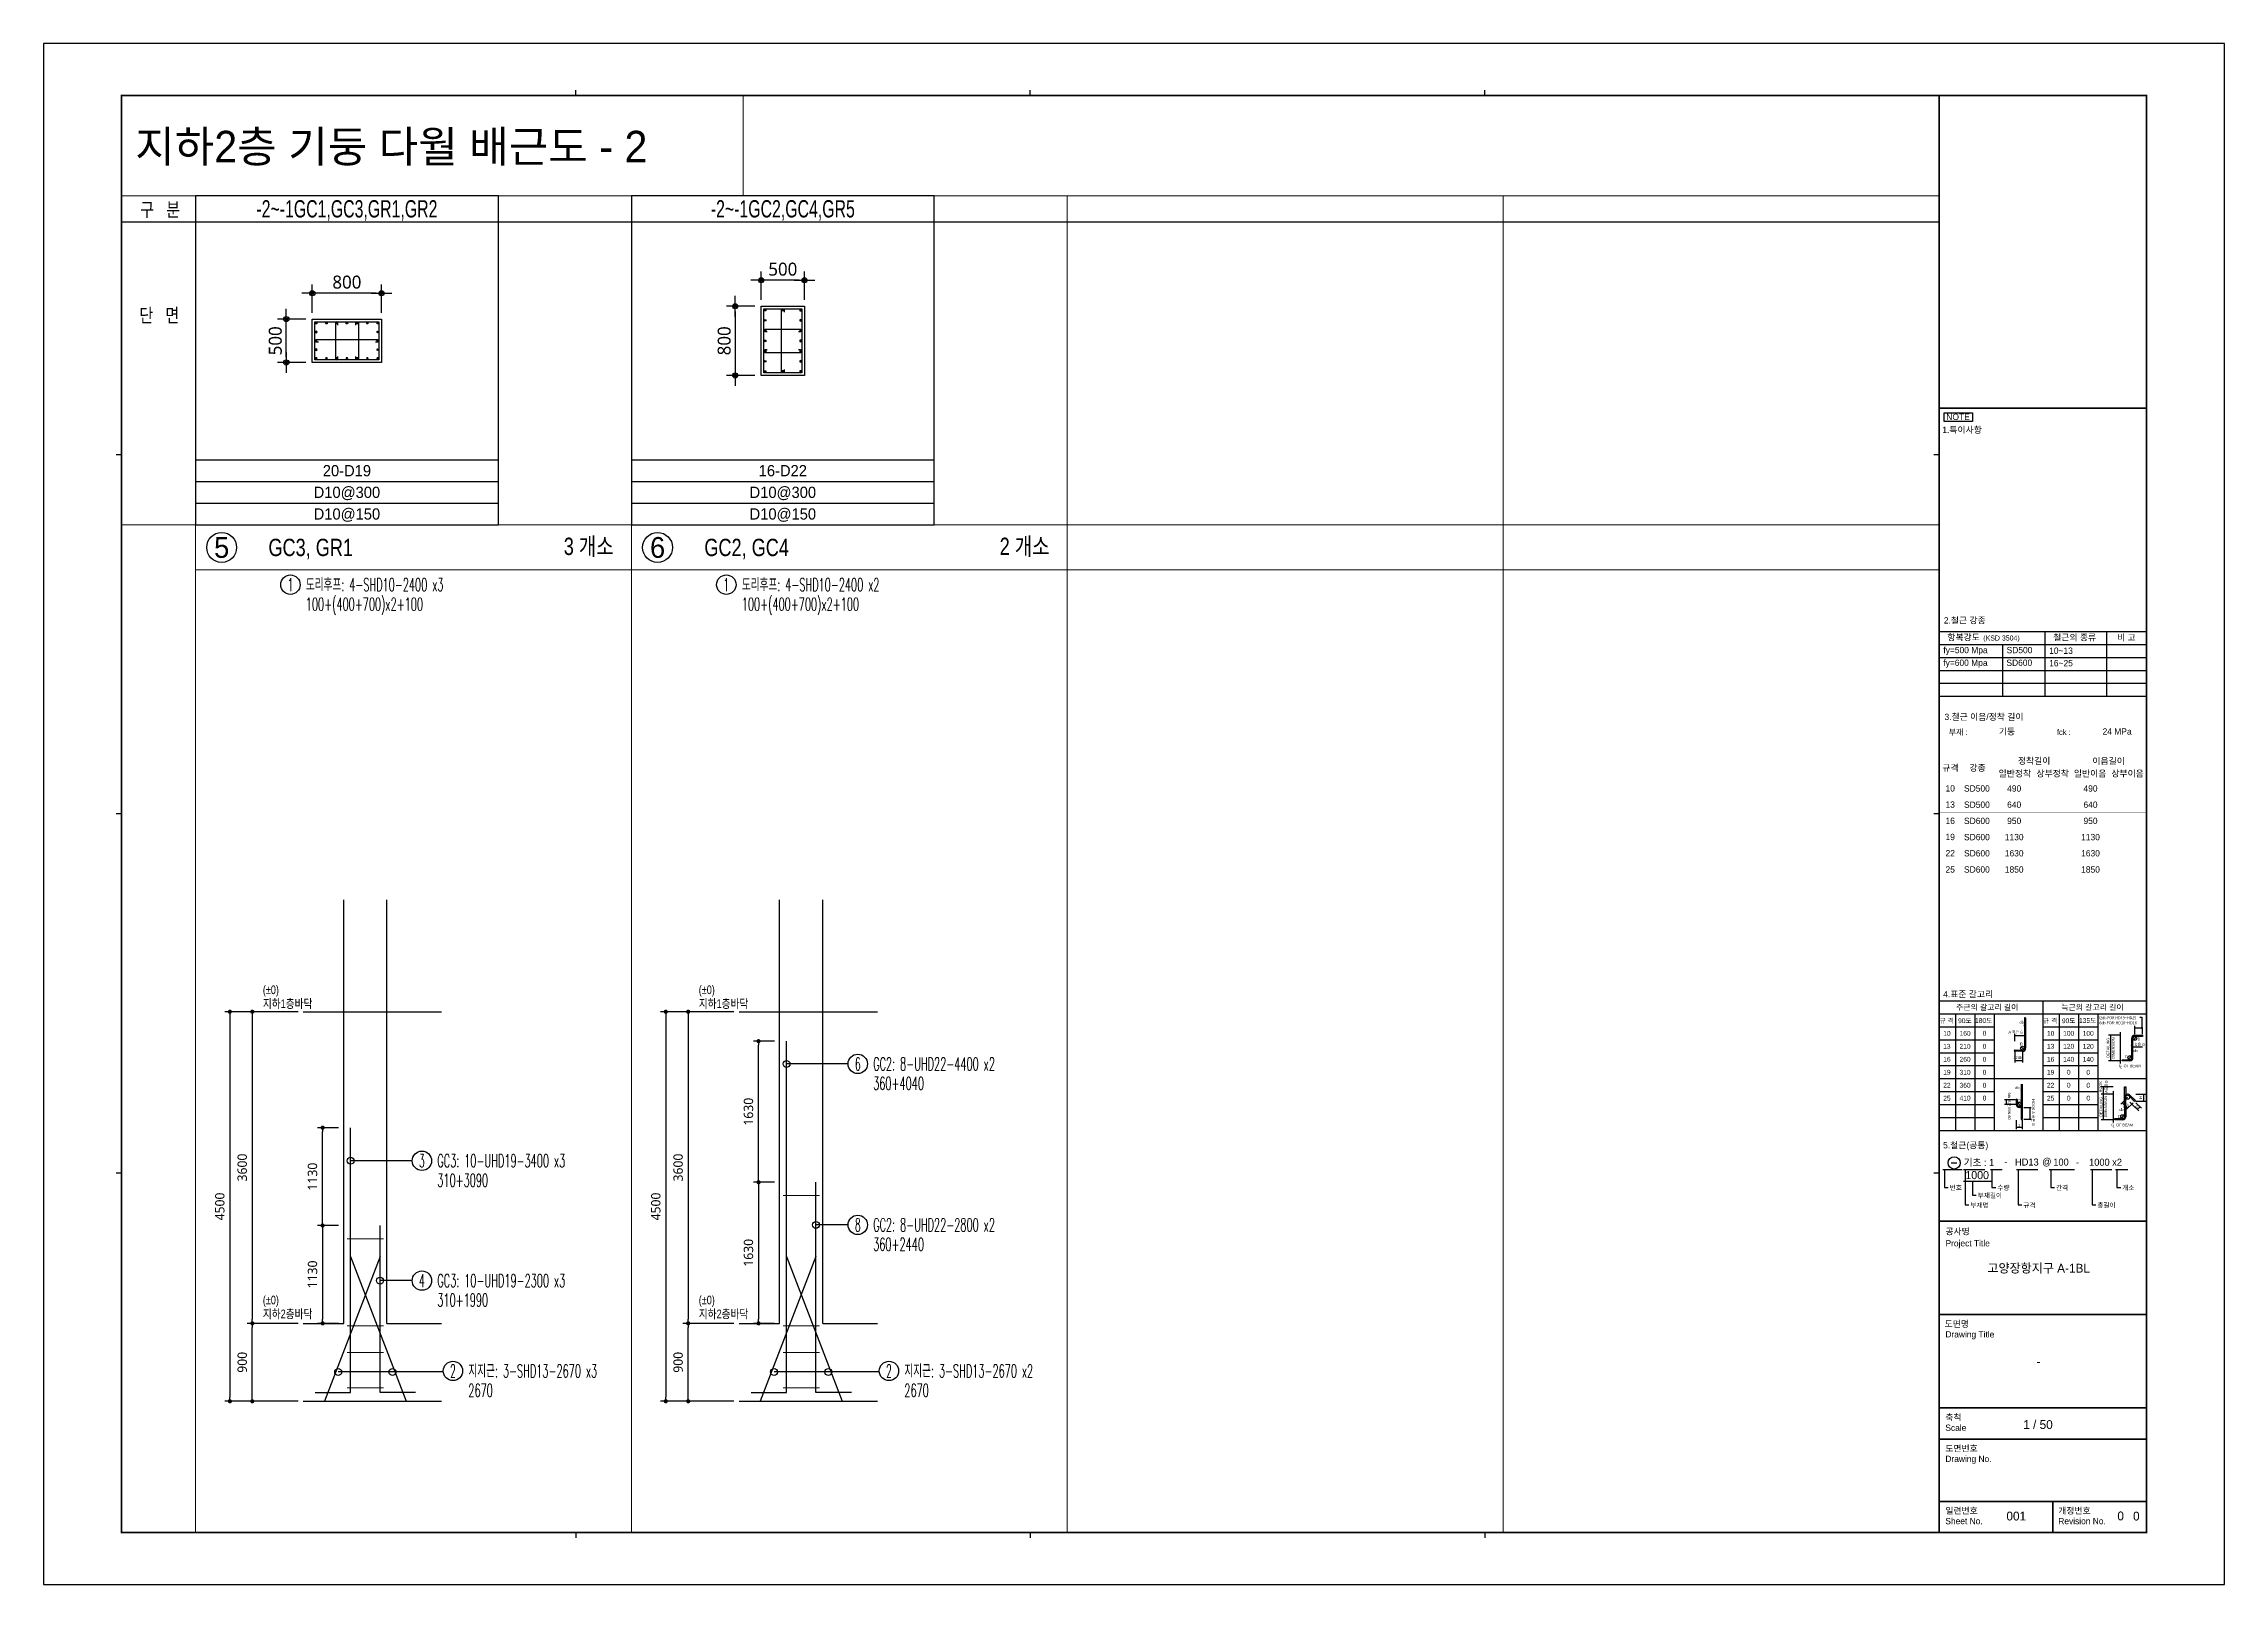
# Model space of a CAD drawing. Header units: millimetres. Extents: x 321717 to 696608, y -514806 to -16026.
# Drawn here: x 496664 to 521864, y -427003 to -409205 of the extents above; entities that cross this region are included whole.
import ezdxf
from ezdxf.enums import TextEntityAlignment as Align

# ---------------------------------------------------------------- set-up
doc = ezdxf.new("R2010")
doc.units = ezdxf.units.MM
doc.header["$LTSCALE"] = 65
doc.layers.get('Defpoints').update_dxf_attribs({"color": 145})
for name, color, linetype in [('254', 254, 'Continuous'), ('AMAC-NO', 5, 'Continuous'), ('BAR', 2, 'Continuous'), ('DIM', 7, 'Continuous'), ('EL4', 4, 'Continuous'), ('EL7', 7, 'Continuous'), ('EL8', 8, 'Continuous'), ('HOOP', 2, 'Continuous'), ('LEAD7', 7, 'Continuous'), ('XDIM', 7, 'Continuous'), ('XSTRUCT', 2, 'Continuous'), ('XTAG', 7, 'Continuous')]:
    doc.layers.add(name, color=color, linetype=linetype)
for name, color, linetype, lineweight in [('Main Bar', 7, 'Continuous', 0), ('TEXT', 3, 'Continuous', 9), ('XTITLE', 22, 'Continuous', 0)]:
    doc.layers.add(name, color=color, linetype=linetype, lineweight=lineweight)
doc.styles.add('ARIAL', font='malgun_0.ttf')
doc.styles.add('HYULL', font='Dotum.ttf')
doc.styles.add('ROMANS', font='malgun_0.ttf')
doc.styles.add('XRebar', font='Romans.shx', dxfattribs={"bigfont": 'whgtxt.shx'})
doc.styles.add('XRebarSheet', font='HMKMRHD.TTF')
doc.styles.add('돋음', font='Dotum.ttf')
doc.styles.add('맑은고딕', font='malgun_0.ttf')
doc.dimstyles.new('60(SUB-1.8)', dxfattribs={"dimscale": 60, "dimtxt": 1.8, "dimasz": 0.8, "dimexe": 1, "dimexo": 1, "dimgap": 1, "dimtad": 1, "dimdec": 0, "dimzin": 0, "dimdsep": 46, "dimtxsty": 'ROMANS', "dimblk": 'DOT', "dimcen": 1, "dimdle": 2, "dimclrd": 6, "dimclre": 6, "dimclrt": 7, "dimazin": 0, "dimtfac": 1, "dimtdec": 0, "dimtix": 1, "dimtmove": 2, "dimatfit": 3, "dimldrblk": 'DIMDOT', "dimfxl": 1, "dimtolj": 1, "dimtzin": 0, "dimarcsym": 0})
doc.dimstyles.new('DIM_30', dxfattribs={"dimscale": 30, "dimtxt": 3, "dimasz": 1.2, "dimexe": 2, "dimexo": 1.5, "dimgap": 1, "dimtad": 1, "dimdec": 0, "dimdsep": 46, "dimtxsty": '맑은고딕', "dimblk1": 'DIMDOT', "dimblk2": 'DIMDOT', "dimsah": 1, "dimcen": 1, "dimdle": 2, "dimclrd": 7, "dimclre": 7, "dimclrt": 3, "dimadec": 0, "dimazin": 0, "dimtfac": 1, "dimtdec": 0, "dimtix": 1, "dimtmove": 2, "dimatfit": 3, "dimldrblk": 'DIMDOT', "dimfxl": 1, "dimtolj": 1, "dimarcsym": 0})
doc.dimstyles.new('NDIM', dxfattribs={"dimtxt": 3, "dimasz": 1.5, "dimexe": 2, "dimexo": 2, "dimgap": 1, "dimtad": 1, "dimdec": 0, "dimdsep": 46, "dimlunit": 6, "dimtxsty": 'ARIAL', "dimblk": 'DOT', "dimcen": 1, "dimclrd": 256, "dimclre": 7, "dimclrt": 3, "dimadec": 0, "dimazin": 0, "dimtfac": 1, "dimtdec": 0, "dimtix": 1, "dimtmove": 2, "dimatfit": 3, "dimldrblk": 'DOT', "dimfxl": 8, "dimtvp": 1, "dimtolj": 1, "dimlwd": -1, "dimlwe": -1, "dimarcsym": 0})

msp = doc.modelspace()

# ---------------------------------------------------------------- texts
at = {"layer": 'AMAC-NO', "color": 2, "style": '돋음'}
for s, p in [('5', (498721.2, -415024.6)), ('6', (503758.5, -415024.6))]:
    msp.add_text(s, height=240, dxfattribs=at).set_placement(p, align=Align.MIDDLE_CENTER)
at = {"layer": 'AMAC-NO', "color": 2, "style": '돋음', "width": 0.8}
for s, p in [('GC3, GR1', (499750.2, -415024.6)), ('3 개소', (502962.2, -415011.9)), ('GC2, GC4', (504787.5, -415024.6)), ('2 개소', (507999.5, -415011.9))]:
    msp.add_text(s, height=200, dxfattribs=at).set_placement(p, align=Align.MIDDLE_CENTER)
for s, p in [('(%%P0)', (499197, -420184.5)), ('(%%P0)', (504234.3, -420184.5)), ('지하1층바닥', (499197, -420345.1)), ('지하1층바닥', (504234.3, -420345.1)), ('지하2층바닥', (499197, -423928.9)), ('(%%P0)', (499197, -423768.3)), ('지하2층바닥', (504234.3, -423928.9)), ('(%%P0)', (504234.3, -423768.3))]:
    msp.add_text(s, height=100, dxfattribs=at).set_placement(p)
at = {"layer": 'TEXT', "color": 1, "linetype": 'Continuous', "style": '돋음', "width": 0.8}
for s, p in [('구   분', (498009.7, -411121.7)), ('단   면', (498000.9, -412342.9))]:
    msp.add_text(s, height=160, dxfattribs=at).set_placement(p, align=Align.MIDDLE_CENTER)
at = {"layer": 'XTITLE', "color": 2, "style": '돋음'}
msp.add_text('지하2층 기둥 다월 배근도 - 2', height=364.067, dxfattribs=at).set_placement((497721.9, -410394), align=Align.MIDDLE_LEFT)

# ---------------------------------------------------------------- blocks, each defined once
blk = doc.blocks.new('_Dot')
at = {"color": 0, "linetype": 'ByBlock', "lineweight": -2}
blk.add_line((-0.5, 0), (-1, 0), dxfattribs=at)
at = {"color": 0, "linetype": 'ByBlock', "const_width": 0.5}
blk.add_lwpolyline([(-0.25, 0, 1), (0.25, 0, 1)], format="xyb", close=True, dxfattribs=at)
blk = doc.blocks.new('*D118')
at = {"color": 7, "transparency": 16777216}
for p, q in [((80432, 20451), (80432, 20463)), ((80477, 20451), (80477, 20463))]:
    blk.add_line(p, q, dxfattribs=at)
at = {"transparency": 16777216}
blk.add_line((80433, 20461), (80475, 20461), dxfattribs=at)
at = {"layer": 'Defpoints', "color": 0, "transparency": 16777216}
for p in [(80432, 20449), (80477, 20461), (80477, 20449)]:
    blk.add_point(p, dxfattribs=at)
at = {"transparency": 16777216, "xscale": 1.5, "yscale": 1.5, "zscale": 1.5, "rotation": 180}
blk.add_blockref('_Dot', (80432, 20461), dxfattribs=at)
at = {"transparency": 16777216, "xscale": 1.5, "yscale": 1.5, "zscale": 1.5}
blk.add_blockref('_Dot', (80477, 20461), dxfattribs=at)
blk = doc.blocks.new('*D119')
at = {"color": 7, "transparency": 16777216}
for p, q in [((76172, 19024), (76172, 19045)), ((76217, 19024), (76217, 19045))]:
    blk.add_line(p, q, dxfattribs=at)
at = {"transparency": 16777216}
blk.add_line((76215, 19043), (76174, 19043), dxfattribs=at)
at = {"layer": 'Defpoints', "color": 0, "transparency": 16777216}
for p in [(76172, 19043), (76172, 19022), (76217, 19022)]:
    blk.add_point(p, dxfattribs=at)
at = {"transparency": 16777216, "xscale": 1.5, "yscale": 1.5, "zscale": 1.5, "rotation": 180}
blk.add_blockref('_Dot', (76172, 19043), dxfattribs=at)
at = {"transparency": 16777216, "xscale": 1.5, "yscale": 1.5, "zscale": 1.5}
blk.add_blockref('_Dot', (76217, 19043), dxfattribs=at)
blk = doc.blocks.new('*D120')
at = {"transparency": 16777216}
blk.add_line((80158, 18181), (80199, 18181), dxfattribs=at)
at = {"layer": 'Defpoints', "color": 0, "transparency": 16777216}
for p in [(80156, 18181), (80201, 18181), (80201, 18181)]:
    blk.add_point(p, dxfattribs=at)
at = {"transparency": 16777216, "xscale": 1.5, "yscale": 1.5, "zscale": 1.5, "rotation": 180}
blk.add_blockref('_Dot', (80156, 18181), dxfattribs=at)
at = {"transparency": 16777216, "xscale": 1.5, "yscale": 1.5, "zscale": 1.5}
blk.add_blockref('_Dot', (80201, 18181), dxfattribs=at)
blk = doc.blocks.new('DIMDOT')
at = {"layer": 'DIM', "linetype": 'Continuous'}
blk.add_line((-2, 0), (2, 0), dxfattribs=at)
for radius in [0.5, 0.25]:
    blk.add_circle((0, 0), radius, dxfattribs=at)
blk = doc.blocks.new('*D150')
at = {"layer": 'Defpoints', "color": 0, "transparency": 16777216}
for p in [(507300, -134614), (507600, -134614), (507600, -135114)]:
    blk.add_point(p, dxfattribs=at)
at = {"layer": 'DIM', "color": 7, "lineweight": -2, "transparency": 16777216}
for p, q in [((507525, -134614), (507200, -134614)), ((507300, -135054), (507300, -134674)), ((507525, -135114), (507200, -135114))]:
    blk.add_line(p, q, dxfattribs=at)
at = {"layer": 'DIM', "color": 7, "lineweight": -2, "transparency": 16777216, "xscale": 60, "yscale": 60, "zscale": 60}
for p, rotation in [((507300, -134614), 90), ((507300, -135114), 270)]:
    blk.add_blockref('DIMDOT', p, dxfattribs=dict(at, rotation=rotation))
at = {"layer": 'DIM', "color": 3, "transparency": 16777216, "insert": (507173, -134864), "char_height": 150, "attachment_point": 5, "rotation": 90, "style": '맑은고딕'}
blk.add_mtext('\\A1;500', dxfattribs=at)
blk = doc.blocks.new('*D151')
at = {"layer": 'Defpoints', "color": 0, "transparency": 16777216}
for p in [(507600, -134314), (507600, -134614), (508400, -134614)]:
    blk.add_point(p, dxfattribs=at)
at = {"layer": 'DIM', "color": 7, "lineweight": -2, "transparency": 16777216}
for p, q in [((507600, -134539), (507600, -134214)), ((508340, -134314), (507660, -134314)), ((508400, -134539), (508400, -134214))]:
    blk.add_line(p, q, dxfattribs=at)
at = {"layer": 'DIM', "color": 7, "lineweight": -2, "transparency": 16777216, "xscale": 60, "yscale": 60, "zscale": 60, "rotation": 180}
blk.add_blockref('DIMDOT', (507600, -134314), dxfattribs=at)
at = {"layer": 'DIM', "color": 7, "lineweight": -2, "transparency": 16777216, "xscale": 60, "yscale": 60, "zscale": 60}
blk.add_blockref('DIMDOT', (508400, -134314), dxfattribs=at)
at = {"layer": 'DIM', "color": 3, "transparency": 16777216, "insert": (508000, -134187), "char_height": 150, "attachment_point": 5, "style": '맑은고딕'}
blk.add_mtext('\\A1;800', dxfattribs=at)
blk = doc.blocks.new('ST')
at = {"layer": 'BAR'}
blk.add_circle((0, 0), 14.5, dxfattribs=at)
blk = doc.blocks.new('BAR')
at = {"layer": 'BAR'}
blk.add_hatch(color=256, dxfattribs=at).paths.add_polyline_path([(0, -14.5, 1), (0, 14.5, 1)])
at = {"layer": 'BAR', "rotation": 180}
blk.add_blockref('ST', (0, 0), dxfattribs=at)
blk = doc.blocks.new('보')
at = {"layer": 'EL7'}
for p, q in [((0, -300), (3500, -300)), ((0, -3050), (3500, -3050))]:
    blk.add_line(p, q, dxfattribs=at)
blk.add_lwpolyline([(0, 0), (0, -3800), (3500, -3800), (3500, 0)], close=True, dxfattribs=at)
at = {"layer": 'EL8'}
for p, q in [((0, -3300), (3500, -3300)), ((0, -3550), (3500, -3550))]:
    blk.add_line(p, q, dxfattribs=at)
blk = doc.blocks.new('*D264')
at = {"layer": 'Defpoints', "color": 0, "linetype": 'Continuous', "transparency": 16777216}
for p in [(499664, -420388), (498816, -424888), (499664, -424888)]:
    blk.add_point(p, dxfattribs=at).dxf.unprotected_set("ltscale", 0)
at = {"layer": 'XDIM', "color": 6, "linetype": 'Continuous', "lineweight": -2, "transparency": 16777216}
for p, q in [((499604, -420388), (498756, -420388)), ((498816, -420436), (498816, -424840)), ((499604, -424888), (498756, -424888))]:
    blk.add_line(p, q, dxfattribs=at).dxf.unprotected_set("ltscale", 0)
at = {"layer": 'XDIM', "color": 6, "linetype": 'Continuous', "lineweight": -2, "transparency": 16777216, "xscale": 48, "yscale": 48, "zscale": 48}
for p, rotation in [((498816, -420388), 90), ((498816, -424888), 270)]:
    blk.add_blockref('_Dot', p, dxfattribs=dict(at, rotation=rotation)).dxf.unprotected_set("ltscale", 0)
at = {"layer": 'XDIM', "color": 7, "linetype": 'Continuous', "transparency": 16777216, "insert": (498700, -422638), "char_height": 108, "attachment_point": 5, "rotation": 90, "style": 'ROMANS'}
blk.add_mtext('\\A1;4500', dxfattribs=at).dxf.unprotected_set("ltscale", 0)
blk = doc.blocks.new('*D265')
at = {"layer": 'Defpoints', "color": 0, "linetype": 'Continuous', "transparency": 16777216}
for p in [(499664, -420388), (499075, -423988), (499664, -423988)]:
    blk.add_point(p, dxfattribs=at).dxf.unprotected_set("ltscale", 0)
at = {"layer": 'XDIM', "color": 6, "linetype": 'Continuous', "lineweight": -2, "transparency": 16777216}
for p, q in [((499604, -420388), (499015, -420388)), ((499075, -420436), (499075, -423940)), ((499604, -423988), (499015, -423988))]:
    blk.add_line(p, q, dxfattribs=at).dxf.unprotected_set("ltscale", 0)
at = {"layer": 'XDIM', "color": 6, "linetype": 'Continuous', "lineweight": -2, "transparency": 16777216, "xscale": 48, "yscale": 48, "zscale": 48}
for p, rotation in [((499075, -420388), 90), ((499075, -423988), 270)]:
    blk.add_blockref('_Dot', p, dxfattribs=dict(at, rotation=rotation)).dxf.unprotected_set("ltscale", 0)
at = {"layer": 'XDIM', "color": 7, "linetype": 'Continuous', "transparency": 16777216, "insert": (498959, -422188), "char_height": 108, "attachment_point": 5, "rotation": 90, "style": 'ROMANS'}
blk.add_mtext('\\A1;3600', dxfattribs=at).dxf.unprotected_set("ltscale", 0)
blk = doc.blocks.new('*D266')
at = {"layer": 'Defpoints', "color": 0, "linetype": 'Continuous', "transparency": 16777216}
for p in [(499075, -423988), (499664, -423988), (499664, -424888)]:
    blk.add_point(p, dxfattribs=at).dxf.unprotected_set("ltscale", 0)
at = {"layer": 'XDIM', "color": 6, "linetype": 'Continuous', "lineweight": -2, "transparency": 16777216}
for p, q in [((499604, -423988), (499015, -423988)), ((499075, -424840), (499075, -424036)), ((499604, -424888), (499015, -424888))]:
    blk.add_line(p, q, dxfattribs=at).dxf.unprotected_set("ltscale", 0)
at = {"layer": 'XDIM', "color": 6, "linetype": 'Continuous', "lineweight": -2, "transparency": 16777216, "xscale": 48, "yscale": 48, "zscale": 48}
for p, rotation in [((499075, -423988), 90), ((499075, -424888), 270)]:
    blk.add_blockref('_Dot', p, dxfattribs=dict(at, rotation=rotation)).dxf.unprotected_set("ltscale", 0)
at = {"layer": 'XDIM', "color": 7, "linetype": 'Continuous', "transparency": 16777216, "insert": (498959, -424438), "char_height": 108, "attachment_point": 5, "rotation": 90, "style": 'ROMANS'}
blk.add_mtext('\\A1;900', dxfattribs=at).dxf.unprotected_set("ltscale", 0)
blk = doc.blocks.new('*D267')
at = {"layer": 'Defpoints', "color": 0, "linetype": 'Continuous', "transparency": 16777216}
for p in [(500131, -422858), (499888, -423988), (500131, -423988)]:
    blk.add_point(p, dxfattribs=at).dxf.unprotected_set("ltscale", 0)
at = {"layer": 'XDIM', "color": 6, "linetype": 'Continuous', "lineweight": -2, "transparency": 16777216}
for p, q in [((500071, -422858), (499828, -422858)), ((499888, -422906), (499888, -423940)), ((500071, -423988), (499828, -423988))]:
    blk.add_line(p, q, dxfattribs=at).dxf.unprotected_set("ltscale", 0)
at = {"layer": 'XDIM', "color": 6, "linetype": 'Continuous', "lineweight": -2, "transparency": 16777216, "xscale": 48, "yscale": 48, "zscale": 48}
for p, rotation in [((499888, -422858), 90), ((499888, -423988), 270)]:
    blk.add_blockref('_Dot', p, dxfattribs=dict(at, rotation=rotation)).dxf.unprotected_set("ltscale", 0)
at = {"layer": 'XDIM', "color": 7, "linetype": 'Continuous', "transparency": 16777216, "insert": (499771, -423423), "char_height": 108, "attachment_point": 5, "rotation": 90, "style": 'ROMANS'}
blk.add_mtext('\\A1;1130', dxfattribs=at).dxf.unprotected_set("ltscale", 0)
blk = doc.blocks.new('*D268')
at = {"layer": 'Defpoints', "color": 0, "linetype": 'Continuous', "transparency": 16777216}
for p in [(499888, -421728), (500131, -421728), (500131, -422858)]:
    blk.add_point(p, dxfattribs=at).dxf.unprotected_set("ltscale", 0)
at = {"layer": 'XDIM', "color": 6, "linetype": 'Continuous', "lineweight": -2, "transparency": 16777216}
for p, q in [((500071, -421728), (499828, -421728)), ((499888, -422810), (499888, -421776)), ((500071, -422858), (499828, -422858))]:
    blk.add_line(p, q, dxfattribs=at).dxf.unprotected_set("ltscale", 0)
at = {"layer": 'XDIM', "color": 6, "linetype": 'Continuous', "lineweight": -2, "transparency": 16777216, "xscale": 48, "yscale": 48, "zscale": 48}
for p, rotation in [((499888, -421728), 90), ((499888, -422858), 270)]:
    blk.add_blockref('_Dot', p, dxfattribs=dict(at, rotation=rotation)).dxf.unprotected_set("ltscale", 0)
at = {"layer": 'XDIM', "color": 7, "linetype": 'Continuous', "transparency": 16777216, "insert": (499771, -422293), "char_height": 108, "attachment_point": 5, "rotation": 90, "style": 'ROMANS'}
blk.add_mtext('\\A1;1130', dxfattribs=at).dxf.unprotected_set("ltscale", 0)
blk = doc.blocks.new('*D152')
at = {"layer": 'Defpoints', "color": 0, "transparency": 16777216}
for p in [(511250, -140364), (510950, -141164), (511250, -141164)]:
    blk.add_point(p, dxfattribs=at)
at = {"layer": 'DIM', "color": 7, "lineweight": -2, "transparency": 16777216}
for p, q in [((511175, -140364), (510850, -140364)), ((510950, -140424), (510950, -141104)), ((511175, -141164), (510850, -141164))]:
    blk.add_line(p, q, dxfattribs=at)
at = {"layer": 'DIM', "color": 7, "lineweight": -2, "transparency": 16777216, "xscale": 60, "yscale": 60, "zscale": 60}
for p, rotation in [((510950, -140364), 90), ((510950, -141164), 270)]:
    blk.add_blockref('DIMDOT', p, dxfattribs=dict(at, rotation=rotation))
at = {"layer": 'DIM', "color": 3, "transparency": 16777216, "insert": (510823, -140764), "char_height": 150, "attachment_point": 5, "rotation": 90, "style": '맑은고딕'}
blk.add_mtext('\\A1;800', dxfattribs=at)
blk = doc.blocks.new('*D195')
at = {"layer": 'Defpoints', "color": 0, "transparency": 16777216}
for p in [(511250, -140064), (511250, -140364), (511750, -140364)]:
    blk.add_point(p, dxfattribs=at)
at = {"layer": 'DIM', "color": 7, "lineweight": -2, "transparency": 16777216}
for p, q in [((511250, -140289), (511250, -139964)), ((511690, -140064), (511310, -140064)), ((511750, -140289), (511750, -139964))]:
    blk.add_line(p, q, dxfattribs=at)
at = {"layer": 'DIM', "color": 7, "lineweight": -2, "transparency": 16777216, "xscale": 60, "yscale": 60, "zscale": 60, "rotation": 180}
blk.add_blockref('DIMDOT', (511250, -140064), dxfattribs=at)
at = {"layer": 'DIM', "color": 7, "lineweight": -2, "transparency": 16777216, "xscale": 60, "yscale": 60, "zscale": 60}
blk.add_blockref('DIMDOT', (511750, -140064), dxfattribs=at)
at = {"layer": 'DIM', "color": 3, "transparency": 16777216, "insert": (511500, -139937), "char_height": 150, "attachment_point": 5, "style": '맑은고딕'}
blk.add_mtext('\\A1;500', dxfattribs=at)
blk = doc.blocks.new('*D269')
at = {"layer": 'Defpoints', "color": 0, "linetype": 'Continuous', "transparency": 16777216}
for p in [(504701, -420388), (503853, -424888), (504701, -424888)]:
    blk.add_point(p, dxfattribs=at).dxf.unprotected_set("ltscale", 0)
at = {"layer": 'XDIM', "color": 6, "linetype": 'Continuous', "lineweight": -2, "transparency": 16777216}
for p, q in [((504641, -420388), (503793, -420388)), ((503853, -420436), (503853, -424840)), ((504641, -424888), (503793, -424888))]:
    blk.add_line(p, q, dxfattribs=at).dxf.unprotected_set("ltscale", 0)
at = {"layer": 'XDIM', "color": 6, "linetype": 'Continuous', "lineweight": -2, "transparency": 16777216, "xscale": 48, "yscale": 48, "zscale": 48}
for p, rotation in [((503853, -420388), 90), ((503853, -424888), 270)]:
    blk.add_blockref('_Dot', p, dxfattribs=dict(at, rotation=rotation)).dxf.unprotected_set("ltscale", 0)
at = {"layer": 'XDIM', "color": 7, "linetype": 'Continuous', "transparency": 16777216, "insert": (503738, -422638), "char_height": 108, "attachment_point": 5, "rotation": 90, "style": 'ROMANS'}
blk.add_mtext('\\A1;4500', dxfattribs=at).dxf.unprotected_set("ltscale", 0)
blk = doc.blocks.new('*D270')
at = {"layer": 'Defpoints', "color": 0, "linetype": 'Continuous', "transparency": 16777216}
for p in [(504701, -420388), (504112, -423988), (504701, -423988)]:
    blk.add_point(p, dxfattribs=at).dxf.unprotected_set("ltscale", 0)
at = {"layer": 'XDIM', "color": 6, "linetype": 'Continuous', "lineweight": -2, "transparency": 16777216}
for p, q in [((504641, -420388), (504052, -420388)), ((504112, -420436), (504112, -423940)), ((504641, -423988), (504052, -423988))]:
    blk.add_line(p, q, dxfattribs=at).dxf.unprotected_set("ltscale", 0)
at = {"layer": 'XDIM', "color": 6, "linetype": 'Continuous', "lineweight": -2, "transparency": 16777216, "xscale": 48, "yscale": 48, "zscale": 48}
for p, rotation in [((504112, -420388), 90), ((504112, -423988), 270)]:
    blk.add_blockref('_Dot', p, dxfattribs=dict(at, rotation=rotation)).dxf.unprotected_set("ltscale", 0)
at = {"layer": 'XDIM', "color": 7, "linetype": 'Continuous', "transparency": 16777216, "insert": (503996, -422188), "char_height": 108, "attachment_point": 5, "rotation": 90, "style": 'ROMANS'}
blk.add_mtext('\\A1;3600', dxfattribs=at).dxf.unprotected_set("ltscale", 0)
blk = doc.blocks.new('*D271')
at = {"layer": 'Defpoints', "color": 0, "linetype": 'Continuous', "transparency": 16777216}
for p in [(504112, -423988), (504701, -423988), (504701, -424888)]:
    blk.add_point(p, dxfattribs=at).dxf.unprotected_set("ltscale", 0)
at = {"layer": 'XDIM', "color": 6, "linetype": 'Continuous', "lineweight": -2, "transparency": 16777216}
for p, q in [((504641, -423988), (504052, -423988)), ((504112, -424840), (504112, -424036)), ((504641, -424888), (504052, -424888))]:
    blk.add_line(p, q, dxfattribs=at).dxf.unprotected_set("ltscale", 0)
at = {"layer": 'XDIM', "color": 6, "linetype": 'Continuous', "lineweight": -2, "transparency": 16777216, "xscale": 48, "yscale": 48, "zscale": 48}
for p, rotation in [((504112, -423988), 90), ((504112, -424888), 270)]:
    blk.add_blockref('_Dot', p, dxfattribs=dict(at, rotation=rotation)).dxf.unprotected_set("ltscale", 0)
at = {"layer": 'XDIM', "color": 7, "linetype": 'Continuous', "transparency": 16777216, "insert": (503996, -424438), "char_height": 108, "attachment_point": 5, "rotation": 90, "style": 'ROMANS'}
blk.add_mtext('\\A1;900', dxfattribs=at).dxf.unprotected_set("ltscale", 0)
blk = doc.blocks.new('*D272')
at = {"layer": 'Defpoints', "color": 0, "linetype": 'Continuous', "transparency": 16777216}
for p in [(505168, -422358), (504925, -423988), (505168, -423988)]:
    blk.add_point(p, dxfattribs=at).dxf.unprotected_set("ltscale", 0)
at = {"layer": 'XDIM', "color": 6, "linetype": 'Continuous', "lineweight": -2, "transparency": 16777216}
for p, q in [((505108, -422358), (504865, -422358)), ((504925, -422406), (504925, -423940)), ((505108, -423988), (504865, -423988))]:
    blk.add_line(p, q, dxfattribs=at).dxf.unprotected_set("ltscale", 0)
at = {"layer": 'XDIM', "color": 6, "linetype": 'Continuous', "lineweight": -2, "transparency": 16777216, "xscale": 48, "yscale": 48, "zscale": 48}
for p, rotation in [((504925, -422358), 90), ((504925, -423988), 270)]:
    blk.add_blockref('_Dot', p, dxfattribs=dict(at, rotation=rotation)).dxf.unprotected_set("ltscale", 0)
at = {"layer": 'XDIM', "color": 7, "linetype": 'Continuous', "transparency": 16777216, "insert": (504809, -423173), "char_height": 108, "attachment_point": 5, "rotation": 90, "style": 'ROMANS'}
blk.add_mtext('\\A1;1630', dxfattribs=at).dxf.unprotected_set("ltscale", 0)
blk = doc.blocks.new('*D273')
at = {"layer": 'Defpoints', "color": 0, "linetype": 'Continuous', "transparency": 16777216}
for p in [(504925, -420728), (505168, -420728), (505168, -422358)]:
    blk.add_point(p, dxfattribs=at).dxf.unprotected_set("ltscale", 0)
at = {"layer": 'XDIM', "color": 6, "linetype": 'Continuous', "lineweight": -2, "transparency": 16777216}
for p, q in [((505108, -420728), (504865, -420728)), ((504925, -422310), (504925, -420776)), ((505108, -422358), (504865, -422358))]:
    blk.add_line(p, q, dxfattribs=at).dxf.unprotected_set("ltscale", 0)
at = {"layer": 'XDIM', "color": 6, "linetype": 'Continuous', "lineweight": -2, "transparency": 16777216, "xscale": 48, "yscale": 48, "zscale": 48}
for p, rotation in [((504925, -420728), 90), ((504925, -422358), 270)]:
    blk.add_blockref('_Dot', p, dxfattribs=dict(at, rotation=rotation)).dxf.unprotected_set("ltscale", 0)
at = {"layer": 'XDIM', "color": 7, "linetype": 'Continuous', "transparency": 16777216, "insert": (504809, -421543), "char_height": 108, "attachment_point": 5, "rotation": 90, "style": 'ROMANS'}
blk.add_mtext('\\A1;1630', dxfattribs=at).dxf.unprotected_set("ltscale", 0)
blk = doc.blocks.new('*U282', base_point=(499404, -415455))
at = {"layer": 'XTAG', "color": 0, "linetype": 'Continuous', "ltscale": 2.95474e-310}
blk.add_circle((499516, -415455), 112, dxfattribs=at)
at = {"layer": 'XTAG', "color": 0, "linetype": 'Continuous', "ltscale": 2.95474e-310, "style": 'XRebar', "width": 0.5}
blk.add_text('1', height=150, dxfattribs=at).set_placement((499516, -415455), align=Align.MIDDLE_CENTER)
at = {"layer": 'XTAG', "color": 0, "linetype": 'Continuous', "ltscale": 2.95474e-310, "style": 'XRebar', "width": 0.55}
for s, p in [('도리후프: 4-SHD10-2400 x3', (499694, -415455)), ('100+(400+700)x2+100', (499694, -415680))]:
    blk.add_text(s, height=150, dxfattribs=at).set_placement(p, align=Align.MIDDLE_LEFT)
blk = doc.blocks.new('*U283', base_point=(504441, -415455))
at = {"layer": 'XTAG', "color": 0, "linetype": 'Continuous', "ltscale": 2.95474e-310}
blk.add_circle((504553, -415455), 112, dxfattribs=at)
at = {"layer": 'XTAG', "color": 0, "linetype": 'Continuous', "ltscale": 2.95474e-310, "style": 'XRebar', "width": 0.5}
blk.add_text('1', height=150, dxfattribs=at).set_placement((504553, -415455), align=Align.MIDDLE_CENTER)
at = {"layer": 'XTAG', "color": 0, "linetype": 'Continuous', "ltscale": 2.95474e-310, "style": 'XRebar', "width": 0.55}
for s, p in [('도리후프: 4-SHD10-2400 x2', (504732, -415455)), ('100+(400+700)x2+100', (504732, -415680))]:
    blk.add_text(s, height=150, dxfattribs=at).set_placement(p, align=Align.MIDDLE_LEFT)
blk = doc.blocks.new('*U288', base_point=(501282, -424538))
at = {"layer": 'XTAG', "color": 0, "linetype": 'Continuous', "ltscale": 2.95474e-310}
blk.add_circle((501394, -424538), 112, dxfattribs=at)
at = {"layer": 'XTAG', "color": 0, "linetype": 'Continuous', "ltscale": 2.95474e-310, "style": 'XRebar', "width": 0.5}
blk.add_text('2', height=150, dxfattribs=at).set_placement((501394, -424538), align=Align.MIDDLE_CENTER)
at = {"layer": 'XTAG', "color": 0, "linetype": 'Continuous', "ltscale": 2.95474e-310, "style": 'XRebar', "width": 0.55}
for s, p in [('지지근: 3-SHD13-2670 x3', (501572, -424538)), ('2670', (501572, -424763))]:
    blk.add_text(s, height=150, dxfattribs=at).set_placement(p, align=Align.MIDDLE_LEFT)
blk = doc.blocks.new('*U289', base_point=(506319, -424538))
at = {"layer": 'XTAG', "color": 0, "linetype": 'Continuous', "ltscale": 2.95474e-310}
blk.add_circle((506432, -424538), 112, dxfattribs=at)
at = {"layer": 'XTAG', "color": 0, "linetype": 'Continuous', "ltscale": 2.95474e-310, "style": 'XRebar', "width": 0.5}
blk.add_text('2', height=150, dxfattribs=at).set_placement((506432, -424538), align=Align.MIDDLE_CENTER)
at = {"layer": 'XTAG', "color": 0, "linetype": 'Continuous', "ltscale": 2.95474e-310, "style": 'XRebar', "width": 0.55}
for s, p in [('지지근: 3-SHD13-2670 x2', (506610, -424538)), ('2670', (506610, -424763))]:
    blk.add_text(s, height=150, dxfattribs=at).set_placement(p, align=Align.MIDDLE_LEFT)
blk = doc.blocks.new('*U292', base_point=(505960, -420991))
at = {"layer": 'XTAG', "color": 0, "linetype": 'Continuous', "ltscale": 2.95474e-310}
blk.add_circle((506072, -420991), 112, dxfattribs=at)
at = {"layer": 'XTAG', "color": 0, "linetype": 'Continuous', "ltscale": 2.95474e-310, "style": 'XRebar', "width": 0.5}
blk.add_text('6', height=150, dxfattribs=at).set_placement((506072, -420991), align=Align.MIDDLE_CENTER)
at = {"layer": 'XTAG', "color": 0, "linetype": 'Continuous', "ltscale": 2.95474e-310, "style": 'XRebar', "width": 0.55}
for s, p in [('GC2: 8-UHD22-4400 x2', (506250, -420991)), ('360+4040', (506250, -421216))]:
    blk.add_text(s, height=150, dxfattribs=at).set_placement(p, align=Align.MIDDLE_LEFT)
blk = doc.blocks.new('*U295', base_point=(505960, -422850))
at = {"layer": 'XTAG', "color": 0, "linetype": 'Continuous', "ltscale": 2.95474e-310}
blk.add_circle((506072, -422850), 112, dxfattribs=at)
at = {"layer": 'XTAG', "color": 0, "linetype": 'Continuous', "ltscale": 2.95474e-310, "style": 'XRebar', "width": 0.5}
blk.add_text('8', height=150, dxfattribs=at).set_placement((506072, -422850), align=Align.MIDDLE_CENTER)
at = {"layer": 'XTAG', "color": 0, "linetype": 'Continuous', "ltscale": 2.95474e-310, "style": 'XRebar', "width": 0.55}
for s, p in [('GC2: 8-UHD22-2800 x2', (506250, -422850)), ('360+2440', (506250, -423075))]:
    blk.add_text(s, height=150, dxfattribs=at).set_placement(p, align=Align.MIDDLE_LEFT)
blk = doc.blocks.new('*U296', base_point=(500922, -423494))
at = {"layer": 'XTAG', "color": 0, "linetype": 'Continuous', "ltscale": 1.06101e-314}
blk.add_circle((501035, -423494), 112, dxfattribs=at)
at = {"layer": 'XTAG', "color": 0, "linetype": 'Continuous', "ltscale": 1.06101e-314, "style": 'XRebar', "width": 0.5}
blk.add_text('4', height=150, dxfattribs=at).set_placement((501035, -423494), align=Align.MIDDLE_CENTER)
at = {"layer": 'XTAG', "color": 0, "linetype": 'Continuous', "ltscale": 1.06101e-314, "style": 'XRebar', "width": 0.55}
for s, p in [('GC3: 10-UHD19-2300 x3', (501213, -423494)), ('310+1990', (501213, -423719))]:
    blk.add_text(s, height=150, dxfattribs=at).set_placement(p, align=Align.MIDDLE_LEFT)
blk = doc.blocks.new('*U297', base_point=(500922, -422110))
at = {"layer": 'XTAG', "color": 0, "linetype": 'Continuous', "ltscale": 1.06101e-314}
blk.add_circle((501035, -422110), 112, dxfattribs=at)
at = {"layer": 'XTAG', "color": 0, "linetype": 'Continuous', "ltscale": 1.06101e-314, "style": 'XRebar', "width": 0.5}
blk.add_text('3', height=150, dxfattribs=at).set_placement((501035, -422110), align=Align.MIDDLE_CENTER)
at = {"layer": 'XTAG', "color": 0, "linetype": 'Continuous', "ltscale": 1.06101e-314, "style": 'XRebar', "width": 0.55}
for s, p in [('GC3: 10-UHD19-3400 x3', (501213, -422110)), ('310+3090', (501213, -422335))]:
    blk.add_text(s, height=150, dxfattribs=at).set_placement(p, align=Align.MIDDLE_LEFT)
blk = doc.blocks.new('dhs_sheet2e')
h = blk.add_hatch(color=256)
edge = h.paths.add_edge_path()
edge.add_line((76299, 21797), (76299, 20646.2))
edge.add_arc((76224.2, 20646.2), 74.7, -90, 0, ccw=False)
edge.add_line((76224.2, 20571.5), (75925.3, 20571.5))
edge.add_arc((75925.3, 20549.1), 22.4, 90, 270)
edge.add_line((75925.3, 20526.7), (76224.2, 20526.7))
edge.add_arc((76224.2, 20646.2), 119.6, 270, 360)
edge.add_line((76343.8, 20646.2), (76343.8, 21797))
edge.add_arc((76321.4, 21797), 22.4, 0, 180)
blk.add_hatch(color=256).paths.add_polyline_path([(80850.3, 21144.3), (80551.4, 21144.3, 0.4142136), (80431.9, 21024.7), (80431.9, 20621.2), (80431.9, 20277.5, -0.4142136), (80357.1, 20202.7), (80058.2, 20202.7), (80058.2, 20157.9), (80357.1, 20157.9, 0.4142136), (80476.7, 20277.5), (80476.7, 20621.2), (80476.7, 21024.7, -0.4142136), (80551.4, 21099.4), (80850.3, 21099.4)])
h = blk.add_hatch(color=256)
h.paths.add_polyline_path([(76216.8, 18481.2, -0.2277351), (76172, 18387.9), (76172, 17913.3, 1), (76216.8, 17913.3)])
h.paths.add_polyline_path([(76216.8, 19258.4, 1), (76172, 19258.4), (76172, 18481.2, -0.1833618), (76153.2, 18431.7, -0.6790836), (76150.1, 18423.9, -0.2067221), (76146.9, 18425.3, -0.6466922), (76022.6, 18481.2), (76022.6, 18660.6, 1), (75977.7, 18660.6), (75977.7, 18481.2, 1), (76216.8, 18481.2)])
h.paths.add_polyline_path([(76153.2, 18431.7, -0.0300135), (76146.9, 18425.3, 0.2067221), (76150.1, 18423.9, 0.6790836)], flags=17)
h = blk.add_hatch(color=256)
h.paths.add_polyline_path([(80200.9, 19160.1), (80156.1, 19160.1), (80156.1, 18756.6, -0.2277351), (80200.9, 18850)])
h.paths.add_polyline_path([(80156.1, 18756.6), (80156.1, 18353.1), (80156.1, 18009.4, -0.4142136), (80081.4, 17934.7), (79782.5, 17934.7), (79782.5, 17889.8), (80081.4, 17889.8, 0.4142136), (80200.9, 18009.4), (80200.9, 18353.1), (80200.9, 18756.6, -0.6681786), (80328.5, 18809.5), (80539.9, 18598.1), (80571.6, 18629.8), (80360.2, 18841.2, 0.6681786)])
at = {"color": 7}
for p, q in [((20500.6, 57331.7), (20500.6, 57531.5)), ((38004.8, 57331.7), (38004.8, 57531.5)), ((55508.9, 57331.7), (55508.9, 57531.5)), ((2996.4, 43498.2), (2796.7, 43498.2)), ((73013.1, 43498.2), (72813.3, 43498.2)), ((73013.1, 36694), (81003.6, 36694)), ((73013.1, 36194.6), (81003.6, 36194.6)), ((75452.6, 36194.6), (75452.6, 34197)), ((77085.8, 36694), (77085.8, 34197)), ((79453.7, 36694), (79453.7, 34197)), ((73013.1, 35695.2), (81003.6, 35695.2)), ((73013.1, 35195.8), (81003.6, 35195.8)), ((73013.1, 34696.4), (81003.6, 34696.4)), ((73013.1, 34197), (81003.6, 34197)), ((2996.4, 29664.7), (2796.7, 29664.7)), ((73013.1, 29664.7), (72813.3, 29664.7)), ((76343.8, 20916), (76343.8, 21141.7)), ((79996, 21144.3), (79533, 21144.3)), ((80551.4, 21191.6), (80551.4, 21507.4)), ((80850.3, 21191.6), (80850.3, 21435)), ((80431.9, 20947.5), (80431.9, 20685.3)), ((79996, 20157.9), (79533, 20157.9)), ((75953.1, 18660.6), (75532.2, 18660.6)), ((75953.1, 18481.2), (75532.2, 18481.2)), ((79720.2, 19160.1), (79257.5, 19160.1)), ((79720.2, 18876.2), (79257.5, 18876.2)), ((79720.2, 18876.2), (79257.5, 18876.2)), ((80273.9, 18754.9), (80011.4, 18492.3)), ((80485.3, 18543.5), (80222.7, 18281)), ((80591.1, 18876.2), (80958.3, 18876.2)), ((80591.1, 18607.2), (80958.3, 18607.2)), ((80594.5, 18543.5), (80804.2, 18333.8)), ((75977.7, 17876.9), (75977.7, 17530.5)), ((76216.8, 17876.9), (76216.8, 17530.5)), ((76270.6, 18361.7), (76562.3, 18361.7)), ((76270.6, 17913.3), (76562.3, 17913.3)), ((79720.2, 17885.5), (79257.5, 17885.5)), ((80488.8, 18437.8), (80698.5, 18228.1)), ((73477.6, 16230.5), (73697, 16230.5)), ((2996.4, 15831.2), (2796.7, 15831.2)), ((73013.1, 15831.2), (72813.3, 15831.2)), ((20500.6, 1997.6), (20500.6, 1797.9)), ((38004.8, 1997.6), (38004.8, 1797.9)), ((55508.9, 1997.6), (55508.9, 1797.9))]:
    blk.add_line(p, q, dxfattribs=at)
at = {"color": 7, "ltscale": 2}
for p, q in [((73013.1, 22471.6), (81003.6, 22471.6)), ((73013.1, 21972.2), (81003.6, 21972.2)), ((73637.3, 21972.2), (73637.3, 17477.6)), ((74386.4, 21972.2), (74386.4, 17477.6)), ((75135.6, 21972.2), (75135.6, 17477.6)), ((77008.3, 22471.6), (77008.3, 17477.6)), ((77632.6, 21972.2), (77632.6, 17477.6)), ((78381.7, 21972.2), (78381.7, 17477.6)), ((79130.8, 21972.2), (79130.8, 17477.6)), ((73013.1, 21472.8), (75135.6, 21472.8)), ((77008.3, 21472.8), (79130.8, 21472.8)), ((75135.6, 19475.2), (77008.3, 19475.2)), ((79130.8, 19475.2), (81003.6, 19475.2)), ((73013.1, 17477.6), (81003.6, 17477.6))]:
    blk.add_line(p, q, dxfattribs=at)
at = {"color": 1}
for p, q in [((75925.3, 20916), (75925.3, 21199.6)), ((75926.8, 21139.7), (76342.3, 21139.7)), ((76299, 21501), (76299, 21548.4)), ((76342.3, 21546.4), (76300.5, 21546.4)), ((76343.8, 21501), (76343.8, 21548.4)), ((75925.3, 20500.1), (75925.3, 20098.9)), ((76224.2, 20500.1), (76224.2, 20098.9)), ((76222.7, 20158.9), (75926.8, 20158.9))]:
    blk.add_line(p, q, dxfattribs=at)
for p, q in [((76299, 21797), (76299, 20646.2)), ((76343.8, 21797), (76343.8, 20646.2)), ((79607.9, 21142.4), (79607.9, 20159.8)), ((80431.9, 20277.5), (80431.9, 21024.7)), ((80476.7, 20277.5), (80476.7, 21024.7)), ((80498.6, 20971.9), (80604.3, 21077.5)), ((80551.4, 21144.3), (80850.3, 21144.3)), ((80850.3, 21099.4), (80551.4, 21099.4)), ((80553.3, 21432.5), (80848.4, 21432.5)), ((80742.8, 21835.3), (80817.5, 21835.3)), ((80817.5, 21835.3), (80817.5, 21432.5)), ((80850.3, 21144.3), (80850.3, 21099.4)), ((75925.3, 20571.5), (76224.2, 20571.5)), ((76224.2, 20526.7), (75925.3, 20526.7)), ((76277.1, 20593.4), (76171.4, 20699.1)), ((80058.2, 20202.7), (80357.1, 20202.7)), ((80058.2, 20157.9), (80058.2, 20202.7)), ((80304.3, 20224.6), (80410, 20330.3)), ((80835.3, 20687.8), (80431.9, 20687.8)), ((80357.1, 20157.9), (80058.2, 20157.9)), ((75592.1, 18659.1), (75592.1, 18482.7)), ((75977.7, 18660.6), (75977.7, 18481.2)), ((76022.6, 18660.6), (76022.6, 18481.2)), ((76150.1, 18428.4), (76044.4, 18534.1)), ((76172, 19258.4), (76172, 18481.2)), ((76216.8, 19258.4), (76216.8, 18481.2)), ((79332.2, 19158.3), (79332.2, 18878.1)), ((79332.2, 18874.3), (79332.2, 17887.4)), ((80065.6, 18544), (80274.3, 18335.3)), ((80156.1, 18353.1), (80156.1, 18756.6)), ((80200.9, 18353.1), (80200.9, 18756.6)), ((80328.5, 18809.5), (80539.9, 18598.1)), ((80357.7, 18568.9), (80698.5, 18228.1)), ((80360.2, 18841.2), (80571.6, 18629.8)), ((80539.9, 18598.1), (80571.6, 18629.8)), ((80883.4, 18874.3), (80883.4, 18609.1)), ((76502.4, 18360.2), (76502.4, 17914.8)), ((79782.5, 17889.8), (79782.5, 17934.7)), ((79782.5, 17934.7), (80081.4, 17934.7)), ((80081.4, 17889.8), (79782.5, 17889.8)), ((80028.6, 17956.6), (80134.2, 18062.2)), ((80156.1, 18353.1), (80156.1, 18009.4)), ((80200.9, 18353.1), (80200.9, 18009.4)), ((80749.9, 18385.4), (80646.9, 18282.4)), ((76215.3, 17590.4), (75979.2, 17590.4))]:
    blk.add_line(p, q)
at = {"linetype": 'Continuous'}
for p, q in [((79998.5, 20053.3), (79998.5, 21263.8)), ((79722.7, 17785.2), (79722.7, 18995.8))]:
    blk.add_line(p, q, dxfattribs=at)
at = {"color": 4}
for p, q in [((76216.8, 18481.2), (76216.8, 17913.3)), ((80156.1, 19160.1), (80200.9, 19160.1)), ((80156.1, 18756.6), (80156.1, 19160.1)), ((80200.9, 19160.1), (80200.9, 18850)), ((76172, 18387.9), (76172, 17913.3))]:
    blk.add_line(p, q, dxfattribs=at)
at = {"color": 1, "ltscale": 2}
for p, q in [((73160.8, 15979.6), (73897.2, 15979.6)), ((73217.3, 15979.6), (73217.3, 15288.3)), ((73955, 15979.6), (74769.1, 15979.6)), ((74011.5, 15979.6), (74011.5, 14611.4)), ((74992, 15979.6), (75438.1, 15979.6)), ((75048.5, 15979.6), (75048.5, 15288.3)), ((75998.4, 15979.6), (76812.5, 15979.6)), ((76054.9, 15979.6), (76054.9, 14611.4)), ((77253.2, 15979.6), (78222.3, 15979.6)), ((77309.7, 15979.6), (77309.7, 15288.3)), ((78846.9, 15979.6), (79661, 15979.6)), ((78903.4, 15979.6), (78903.4, 14611.4)), ((79804.8, 15979.6), (80281.2, 15979.6)), ((79861.3, 15979.6), (79861.3, 15288.3)), ((73217.3, 15288.3), (73361.3, 15288.3)), ((73955, 15525.5), (75020.4, 15525.5)), ((74296, 15525.5), (74296, 14991.1)), ((75048.5, 15288.3), (75192.5, 15288.3)), ((77309.7, 15288.3), (77453.7, 15288.3)), ((79861.3, 15288.3), (80005.3, 15288.3)), ((74011.5, 14611.4), (74155.5, 14611.4)), ((74296, 14991.1), (74440, 14991.1)), ((76054.9, 14611.4), (76198.9, 14611.4)), ((78903.4, 14611.4), (79047.4, 14611.4))]:
    blk.add_line(p, q, dxfattribs=at)
at = {"color": 30}
for p, q in [((73013.1, 6791.9), (81003.6, 6791.9)), ((73013.1, 5593.3), (81003.6, 5593.3)), ((73013.1, 3196.2), (81003.6, 3196.2))]:
    blk.add_line(p, q, dxfattribs=at)
at = {"color": 7}
for points in [[(84000, 0), (84000, 59329.4), (0, 59329.4), (0, 0)], [(73208.2, 45108.5), (74292.8, 45108.5), (74292.8, 44775), (73208.2, 44775)]]:
    blk.add_lwpolyline(points, close=True, dxfattribs=at)
at = {"color": 30, "const_width": 64.9}
blk.add_lwpolyline([(81003.6, 57331.7), (2996.4, 57331.7), (2996.4, 1997.6), (81003.6, 1997.6)], close=True, dxfattribs=at)
at = {"color": 30}
for points, const_width in [([(73013.1, 1997.6), (73013.1, 57331.7)], 64.9), ([(73013.1, 45291.6), (81003.6, 45291.6)], 64.9), ([(73013.1, 37482.7), (81003.6, 37482.7)], 1.25), ([(73013.1, 13983.4), (81003.6, 13983.4)], 64.9), ([(73013.1, 10387.6), (81003.6, 10387.6)], 64.9), ([(73013.1, 6791.9), (81003.6, 6791.9)], 64.9), ([(73013.1, 5593.3), (81003.6, 5593.3)], 64.9), ([(73013.1, 3196.2), (81003.6, 3196.2)], 64.9), ([(77390.2, 1997.6), (77390.2, 3196.2)], 64.9)]:
    blk.add_lwpolyline(points, dxfattribs=dict(at, const_width=const_width))
at = {"ltscale": 2, "const_width": 1.25}
for points in [[(73013.1, 36694), (73013.1, 34197)], [(81003.6, 36694), (81003.6, 34197)], [(73013.1, 33114.4), (73013.1, 32518)], [(81003.6, 32518), (81003.6, 33114.4)], [(73013.1, 31595.4), (73013.1, 23480)], [(81003.6, 23480), (81003.6, 31595.4)]]:
    blk.add_lwpolyline(points, dxfattribs=at)
at = {"color": 7, "const_width": 1.25}
for points in [[(73013.1, 33114.4), (81003.6, 33114.4)], [(75010.7, 32518), (75010.7, 33114.4)], [(77008.3, 33114.4), (77008.3, 32518)], [(79005.9, 32518), (79005.9, 33114.4)], [(73013.1, 32518), (81003.6, 32518)], [(73013.1, 31920), (81003.6, 31920)], [(73839.2, 31920), (73839.2, 23480)], [(75231.7, 31920), (75231.7, 23480)], [(78117.6, 31920), (78117.6, 23480)], [(75231.7, 31445.6), (81003.6, 31445.6)], [(76674.7, 31445.6), (76674.7, 23480)], [(79560.6, 31445.6), (79560.6, 23480)], [(73013.1, 30971.1), (81003.6, 30971.1)], [(73013.1, 30346.9), (81003.6, 30346.9)], [(73013.1, 29722.6), (81003.6, 29722.6)], [(73013.1, 29098.3), (81003.6, 29098.3)], [(73013.1, 28474.1), (81003.6, 28474.1)], [(73013.1, 27849.8), (81003.6, 27849.8)], [(73013.1, 27225.6), (81003.6, 27225.6)], [(73013.1, 26601.3), (81003.6, 26601.3)], [(73013.1, 25977.1), (81003.6, 25977.1)], [(73013.1, 25352.8), (81003.6, 25352.8)], [(73013.1, 24728.5), (81003.6, 24728.5)], [(73013.1, 24104.3), (81003.6, 24104.3)], [(73013.1, 23480), (81003.6, 23480)]]:
    blk.add_lwpolyline(points, dxfattribs=at)
at = {"color": 7, "ltscale": 2, "const_width": 1.25}
blk.add_lwpolyline([(77008.3, 32518), (77008.3, 33114.4)], dxfattribs=at)
at = {"color": 1, "ltscale": 2, "const_width": 1.87}
for points in [[(79725.1, 2916.8), (79725.1, 2355), (80286.9, 2355), (80286.9, 2916.8), (79725.1, 2916.8)], [(80321.3, 2916.8), (80321.3, 2355), (80883.1, 2355), (80883.1, 2916.8), (80321.3, 2916.8)]]:
    blk.add_lwpolyline(points, dxfattribs=at)
for centre, radius in [((80551.4, 21024.7), 74.7), ((80604.3, 21077.5), 4.48), ((80817.5, 21432.5), 22.4), ((80817.5, 21432.5), 11.2), ((76171.4, 20699.1), 4.48), ((76277.1, 20593.4), 4.48), ((80357.1, 20277.5), 74.7), ((80304.3, 20224.6), 4.48), ((80410, 20330.3), 4.48), ((80498.6, 20971.9), 4.48), ((76044.4, 18534.1), 4.48), ((80275.7, 18756.6), 74.7), ((76150.1, 18428.4), 4.48), ((80081.4, 18009.4), 74.7), ((80028.6, 17956.6), 4.48), ((80134.2, 18062.2), 4.48)]:
    blk.add_circle(centre, radius)
at = {"color": 4}
for centre in [(76224.2, 20646.2), (76097.3, 18481.2)]:
    blk.add_circle(centre, 74.7, dxfattribs=at)
at = {"color": 7, "linetype": 'Continuous'}
blk.add_circle((73588.4, 16228.7), 234.1, dxfattribs=at).dxf.unprotected_set("ltscale", 0)
for centre, radius, start, end in [((76321.4, 21797), 22.4, 0, 180), ((80551.4, 21024.7), 119.6, 90, 180), ((80551.4, 21024.7), 74.7, 90, 180), ((75925.3, 20549.1), 22.4, 90, 270), ((76224.2, 20646.2), 119.6, 270, 0), ((76224.2, 20646.2), 74.7, 270, 0), ((80357.1, 20277.5), 74.7, 270, 0), ((80357.1, 20277.5), 119.6, 270, 0), ((76000.1, 18660.6), 22.4, 0, 180), ((76097.3, 18481.2), 119.6, 180, 0), ((76097.3, 18481.2), 74.7, 180, 0), ((80275.7, 18756.6), 119.6, 45, 180), ((80081.4, 18009.4), 119.6, 270, 0), ((80081.4, 18009.4), 74.7, 270, 0)]:
    blk.add_arc(centre, radius, start, end)
at = {"color": 4}
blk.add_arc((76194.4, 17913.3), 22.4, 180, 0, dxfattribs=at)
at = {"color": 1, "rotation": 180}
for p, xscale, yscale, zscale in [((75925.3, 21139.7), 11.98573127229489, 11.98573127229489, 11.98573127229489), ((76299, 21546.4), 1.5, 1.5, 1.5), ((75925.3, 20158.9), 11.98573127229489, 11.98573127229489, 11.98573127229489)]:
    blk.add_blockref('_Dot', p, dxfattribs=dict(at, xscale=xscale, yscale=yscale, zscale=zscale))
at = {"color": 1}
for p, xscale, yscale, zscale in [((76343.8, 21546.4), 1.5, 1.5, 1.5), ((76343.8, 21139.7), 1.498216409036861, 1.498216409036861, 1.498216409036861), ((76224.2, 20158.9), 11.98573127229489, 11.98573127229489, 11.98573127229489)]:
    blk.add_blockref('_Dot', p, dxfattribs=dict(at, xscale=xscale, yscale=yscale, zscale=zscale))
for p, xscale, yscale, zscale, rotation in [((79607.9, 21144.3), 14.98216409036861, 14.98216409036861, 14.98216409036861, 90), ((80551.4, 21432.5), 14.98216409036861, 14.98216409036861, 14.98216409036861, 180), ((79607.9, 20157.9), 14.98216409036861, 14.98216409036861, 14.98216409036861, 270), ((80431.9, 20687.8), 14.98216409036861, 14.98216409036861, 14.98216409036861, 180), ((75592.1, 18660.6), 11.98573127229489, 11.98573127229489, 11.98573127229489, 90), ((75592.1, 18481.2), 11.98573127229489, 11.98573127229489, 11.98573127229489, 270), ((79332.2, 19160.1), 14.98216409036861, 14.98216409036861, 14.98216409036861, 90), ((79332.2, 18876.2), 14.98216409036861, 14.98216409036861, 14.98216409036861, 90), ((79332.2, 18876.2), 1.872770511296076, 1.872770511296076, 1.872770511296076, 270), ((80064, 18545), 14.98216409036862, 14.98216409036862, 14.98216409036862, 135.0000000000825), ((80883.4, 18876.2), 14.98216409036861, 14.98216409036861, 14.98216409036861, 90), ((80883.4, 18607.2), 14.98216409036861, 14.98216409036861, 14.98216409036861, 270), ((76502.4, 18361.7), 11.98573127229489, 11.98573127229489, 11.98573127229489, 90), ((76502.4, 17913.3), 11.98573127229489, 11.98573127229489, 11.98573127229489, 270), ((79332.2, 17885.5), 14.98216409036861, 14.98216409036861, 14.98216409036861, 270), ((80275.7, 18333.9), 14.98216409036862, 14.98216409036862, 14.98216409036862, 315.0000000000825), ((80645.5, 18281.1), 14.98216409036861, 14.98216409036861, 14.98216409036861, 225.0000000002524), ((80751.2, 18386.8), 14.98216409036861, 14.98216409036861, 14.98216409036861, 45.00000000025246), ((75977.7, 17590.4), 11.98573127229489, 11.98573127229489, 11.98573127229489, 180)]:
    blk.add_blockref('_Dot', p, dxfattribs=dict(xscale=xscale, yscale=yscale, zscale=zscale, rotation=rotation))
for p, xscale, yscale, zscale in [((80850.3, 21432.5), 1.872770511296076, 1.872770511296076, 1.872770511296076), ((80850.3, 20687.8), 14.98216409036861, 14.98216409036861, 14.98216409036861), ((76216.8, 17590.4), 11.98573127229489, 11.98573127229489, 11.98573127229489)]:
    blk.add_blockref('_Dot', p, dxfattribs=dict(xscale=xscale, yscale=yscale, zscale=zscale))
at = {"color": 7, "style": 'XRebarSheet'}
for s, height, p in [('1.특이사항', 242.71, (73135.9, 44335.3)), ('NOTE', 242.71, (73292, 44833.7)), ('2.철근 강종', 242.71, (73193, 37000.1)), ('3.철근 이음/정착 길이', 242.711, (73219.2, 33284.8)), ('4.표준 갈고리', 242.71, (73168.2, 22602.8)), ('5.철근(공통)', 242.71, (73167, 16788))]:
    blk.add_text(s, height=height, dxfattribs=at).set_placement(p)
at = {"color": 3}
for s, height, style, p in [('항복강도', 242.71, 'XRebarSheet', (73329, 36346.4)), ('(KSD 3504)', 194.17, 'XRebarSheet', (74714.3, 36344.3)), ('철근의 종류', 242.71, 'XRebarSheet', (77406.6, 36345.3)), ('비 고', 242.71, 'XRebarSheet', (79864.2, 36338.4)), ('부재 :', 220, 'XRebarSheet', (73378.9, 32707.9)), ('fck :', 220, 'XRebarSheet', (77546.2, 32707.9)), ('규격', 242.71, 'XRebarSheet', (73138.4, 31320.7)), ('강종', 242.71, 'XRebarSheet', (74182, 31320.7)), ('주근의 갈고리 길이', 217.47, 'XRebarSheet', (73661.6, 22115.7)), ('늑근의 갈고리 길이', 217.47, 'XRebarSheet', (77716.4, 22111.4)), ('규 격', 184.85, 'XRebarSheet', (73024.7, 21609.3)), ('90도', 184.85, 'XRebarSheet', (73743.9, 21612.7)), ('180도', 184.85, 'XRebarSheet', (74396.5, 21618.3)), ('규 격', 184.85, 'XRebarSheet', (77015.8, 21609.3)), ('90도', 184.85, 'XRebarSheet', (77741.9, 21610.8)), ('135도', 184.85, 'XRebarSheet', (78402.8, 21618.5)), ('기초 : 1', 271.84, 'HYULL', (73958.2, 16112.5)), ('-', 271.8, 'HYULL', (75524.6, 16143.6)), ('HD13', 271.84, 'HYULL', (75937.6, 16126.4)), ('@', 271.8, 'HYULL', (76981.9, 16143.6)), ('100', 271.84, 'HYULL', (77410.5, 16124.9)), ('-', 271.8, 'HYULL', (78283.3, 16120.3)), ('1000 x2', 271.84, 'HYULL', (78789.8, 16118.6)), ('번호', 181.22, 'XRebarSheet', (73421.4, 15184.8)), ('수량', 181.22, 'XRebarSheet', (75252.6, 15184.8)), ('간격', 181.22, 'XRebarSheet', (77513.8, 15184.8)), ('개소', 181.22, 'XRebarSheet', (80065.4, 15184.8)), ('부재명', 181.22, 'XRebarSheet', (74215.6, 14507.8)), ('부재길이', 181.22, 'XRebarSheet', (74500.1, 14887.6)), ('규격', 181.22, 'XRebarSheet', (76259, 14507.8)), ('총길이', 181.22, 'XRebarSheet', (79107.5, 14507.8))]:
    blk.add_text(s, height=height, dxfattribs=dict(at, style=style)).set_placement(p)
for s, height, style, p in [('12db FOR HD19~HD25', 104.875, 'ARIAL', (79128.8, 21763.4)), ('A 혹은 G', 104.88, 'HYULL', (75682.6, 21210.1)), ('db', 104.88, 'HYULL', (76110.6, 21591.3)), ('6db FOR HD10~HD16', 104.875, 'HYULL', (79181.1, 21570.1)), ('D', 104.9, 'HYULL', (80656, 20944.7)), ('12db', 104.88, 'HYULL', (75877.3, 20236.3)), ('D', 104.9, 'HYULL', (76121.8, 20758.8)), ('D', 104.9, 'HYULL', (80177.8, 20262.8)), ('A 혹은 G', 104.88, 'HYULL', (80384, 20740.7)), ('db', 104.88, 'HYULL', (80494.6, 20497.1)), ('C  OF BEAM', 104.88, 'HYULL', (79933.3, 19912.7)), ('L', 104.9, 'HYULL', (79978.2, 19870.3)), ('db', 104.88, 'HYULL', (75947.2, 19073.7)), ('J', 104.9, 'HYULL', (76052.4, 17620.3)), ('C  OF BEAM', 104.88, 'HYULL', (79646.6, 17640.3)), ('L', 104.9, 'HYULL', (79691.4, 17597.9)), ('D', 104.9, 'HYULL', (79902.1, 17964.6)), ('db', 104.88, 'HYULL', (79955.9, 18229.1))]:
    blk.add_text(s, height=height, dxfattribs=dict(style=style)).set_placement(p)
at = {"style": 'HYULL'}
for s, height, rotation, p in [('DIMENSION', 104.88, 90, (79773.2, 20238.9)), ('DETAILING', 104.88, 90, (79572.8, 20283)), ('HOOK', 104.88, 90, (79280.6, 18949.8)), ('A혹은G', 104.88, 90, (79503.2, 18925.5)), ('4db 혹은 MIN.60', 104.875, 270, (75662.8, 18959.9)), ('D', 104.9, 270, (76045.4, 18676.8)), ('HOOK A 혹은 G', 104.875, 270, (76588.8, 18683)), ('DETAILING', 104.88, 90, (79297.1, 18001.8)), ('DIMENSION', 104.88, 90, (79475.3, 17979.8)), ('H', 104.9, 90, (80828.6, 18696.9))]:
    blk.add_text(s, height=height, rotation=rotation, dxfattribs=at).set_placement(p)
at = {"style": 'HYULL', "width": 0.8}
for s, height, rotation, p in [('6db', 104.88, 315, (80113.5, 18528.3)), ('D', 104.9, 45, (80638.1, 18324.3))]:
    blk.add_text(s, height=height, rotation=rotation, dxfattribs=at).set_placement(p)
at = {"color": 3, "linetype": 'Continuous', "style": 'HYULL'}
e = blk.add_text('1000', height=312.13, dxfattribs=at)
e.set_placement((74023.5, 15760.5), align=Align.MIDDLE_LEFT)
e.dxf.unprotected_set("ltscale", 0)
at = {"color": 7, "style": 'XRebarSheet'}
for s, height, p in [('공사명', 241.63, (73259, 13591.6)), ('Project Title', 241.632, (73259, 13135.1)), ('도면명', 241.63, (73225, 10028.1)), ('Drawing Title', 241.632, (73252.8, 9628.5)), ('Scale', 241.63, (73252.8, 6032.8)), ('축척', 241.63, (73252.8, 6432.3)), ('도면번호', 241.63, (73252.8, 5233.8)), ('Drawing No.', 241.632, (73252.8, 4834.2)), ('Sheet No.', 241.63, (73252.8, 2437.1)), ('일련번호', 241.63, (73252.8, 2836.6)), ('개정번호', 241.63, (77602.3, 2836.6)), ('Revision No.', 241.632, (77602.3, 2437.1))]:
    blk.add_text(s, height=height, dxfattribs=at).set_placement(p, align=Align.MIDDLE_LEFT)
for base, p1, p2, picture, middle in [((80476.7, 20461.4), (80431.9, 20449.3), (80476.7, 20449.3), '*D118', (80454.3, 20461.4)), ((76172, 19043.3), (76216.8, 19021.8), (76172, 19021.8), '*D119', (76194.4, 19043.3)), ((80200.9, 18181.3), (80156.1, 18181.3), (80200.9, 18181.3), '*D120', (80178.5, 18181.3))]:
    dim = blk.add_linear_dim(base=base, p1=p1, p2=p2, text=' ', dimstyle='NDIM')
    dim.commit()
    dim.dimension.update_dxf_attribs({"geometry": picture, "text_midpoint": middle})
blk = doc.blocks.new('zdfgarse')
at = {"color": 7, "ltscale": 2}
for p, q in [((18253, 5243), (18784, 5243)), ((18253, 5118), (18784, 5118)), ((19252, 5243), (19783, 5243)), ((19252, 5118), (19783, 5118)), ((18253, 4994), (18784, 4994)), ((18253, 4869), (18784, 4869)), ((19252, 4994), (19783, 4994)), ((19252, 4869), (19783, 4869)), ((18253, 4744), (18784, 4744)), ((19252, 4744), (19783, 4744)), ((18253, 4619), (18784, 4619)), ((18253, 4494), (18784, 4494)), ((19252, 4619), (19783, 4619)), ((19252, 4494), (19783, 4494))]:
    blk.add_line(p, q, dxfattribs=at)
at = {"color": 255, "xscale": 0.25, "yscale": 0.25, "zscale": 0.25}
blk.add_blockref('dhs_sheet2e', (0, 0), dxfattribs=at)
at = {"color": 3, "style": 'XRebarSheet'}
for s, height, p in [('fy=600 Mpa', 60.7, (18293, 8842)), ('fy=500 Mpa', 60.7, (18294, 8964)), ('SD600', 60.7, (18901, 8842)), ('SD500', 60.7, (18903, 8964)), ('10~13', 60.7, (19313, 8958)), ('16~25', 60.7, (19313, 8838)), ('기둥', 60.7, (18828, 8180)), ('24 MPa', 60.7, (19827, 8180)), ('001', 84.9, (18901, 615))]:
    blk.add_text(s, height=height, dxfattribs=at).set_placement(p)
for s, height, p in [('일반정착', 60.7, (18982, 7806)), ('정착길이', 60.7, (19168, 7928)), ('상부정착', 60.7, (19346, 7806)), ('일반이음', 60.7, (19707, 7806)), ('이음길이', 60.7, (19885, 7926)), ('상부이음', 60.7, (20068, 7806)), ('10', 60.7, (18360, 7663)), ('SD500', 60.7, (18617, 7662)), ('490', 60.7, (18976, 7662)), ('490', 60.7, (19711, 7662)), ('13', 60.7, (18360, 7507)), ('16', 60.7, (18360, 7351)), ('SD500', 60.7, (18617, 7506)), ('SD600', 60.7, (18617, 7350)), ('640', 60.7, (18976, 7506)), ('950', 60.7, (18976, 7350)), ('640', 60.7, (19711, 7506)), ('950', 60.7, (19711, 7350)), ('19', 60.7, (18360, 7195)), ('SD600', 60.7, (18617, 7194)), ('1130', 60.7, (18976, 7194)), ('1130', 60.7, (19711, 7194)), ('22', 60.7, (18360, 7039)), ('SD600', 60.7, (18617, 7038)), ('1630', 60.7, (18976, 7038)), ('1630', 60.7, (19711, 7038)), ('25', 60.7, (18360, 6883)), ('SD600', 60.7, (18617, 6882)), ('1850', 60.7, (18976, 6882)), ('1850', 60.7, (19711, 6882)), ('10', 46.2, (18328, 5304)), ('160', 46.2, (18503, 5305)), ('0', 46.2, (18690, 5305)), ('10', 46.2, (19327, 5304)), ('100', 46.2, (19501, 5305)), ('100', 46.2, (19689, 5305)), ('13', 46.2, (18328, 5180)), ('16', 46.2, (18328, 5055)), ('210', 46.2, (18503, 5180)), ('260', 46.2, (18503, 5055)), ('0', 46.2, (18690, 5180)), ('0', 46.2, (18690, 5055)), ('13', 46.2, (19327, 5180)), ('16', 46.2, (19327, 5055)), ('120', 46.2, (19501, 5180)), ('140', 46.2, (19501, 5055)), ('120', 46.2, (19689, 5180)), ('140', 46.2, (19689, 5055)), ('19', 46.2, (18328, 4930)), ('310', 46.2, (18503, 4930)), ('0', 46.2, (18690, 4930)), ('19', 46.2, (19327, 4930)), ('0', 46.2, (19501, 4930)), ('0', 46.2, (19689, 4930)), ('22', 46.2, (18328, 4805)), ('25', 46.2, (18328, 4680)), ('410', 46.2, (18503, 4681)), ('360', 46.2, (18503, 4805)), ('0', 46.2, (18690, 4805)), ('0', 46.2, (18690, 4681)), ('22', 46.2, (19327, 4805)), ('25', 46.2, (19327, 4680)), ('0', 46.2, (19501, 4805)), ('0', 46.2, (19501, 4681)), ('0', 46.2, (19689, 4805)), ('0', 46.2, (19689, 4681))]:
    blk.add_text(s, height=height, dxfattribs=at).set_placement(p, align=Align.MIDDLE_CENTER)
for s, p in [('고양장항지구 A-1BL', (19212, 3046)), ('-', (19209, 2147)), ('1 / 50', (19205, 1540)), ('0', (20001, 659)), ('0', (20152, 657))]:
    blk.add_text(s, height=85, dxfattribs=at).set_placement(p, align=Align.MIDDLE)
blk = doc.blocks.new('sdhsths')
at = {"layer": 'BAR'}
blk.add_lwpolyline([(2120, 1905), (1380, 1905), (1380, 2345), (2120, 2345)], close=True, dxfattribs=at)
at = {"layer": 'EL4'}
blk.add_lwpolyline([(1350, 1875), (1350, 2375), (2150, 2375), (2150, 1875)], close=True, dxfattribs=at)
at = {"layer": 'HOOP'}
for points in [[(1646.7, 2305), (1646.7, 2330, 1), (1616.7, 2330), (1616.7, 1920, 1), (1646.7, 1920), (1646.7, 1945)], [(1853.3, 2305), (1853.3, 2330, -1), (1883.3, 2330), (1883.3, 1920, -1), (1853.3, 1920), (1853.3, 1945)], [(1420, 2110), (1395, 2110, -1), (1395, 2140), (2105, 2140, -1), (2105, 2110), (2080, 2110)]]:
    blk.add_lwpolyline(points, format="xyb", dxfattribs=at)
at = {"layer": 'BAR', "xscale": 0.6666666666666666, "yscale": 0.6666666666666666, "zscale": 0.6666666666666666, "rotation": 180}
for p in [(1395, 2330), (1513.3, 2330), (1631.7, 2330), (1750, 2330), (1868.3, 2330), (1986.7, 2330), (2105, 2330)]:
    blk.add_blockref('BAR', p, dxfattribs=at)
at = {"layer": 'BAR', "yscale": 0.6666666666666666, "zscale": 0.6666666666666666}
for p, xscale in [((1395, 2227.5), -0.6666666666666666), ((1395, 2125), -0.6666666666666666), ((1395, 2022.5), -0.6666666666666666), ((2105, 2227.5), 0.6666666666666666), ((2105, 2125), 0.6666666666666666), ((2105, 2022.5), 0.6666666666666666), ((1395, 1920), -0.6666666666666666), ((1513.3, 1920), -0.6666666666666666), ((1631.7, 1920), -0.6666666666666666), ((1750, 1920), -0.6666666666666666), ((1868.3, 1920), -0.6666666666666666), ((1986.7, 1920), -0.6666666666666666), ((2105, 1920), -0.6666666666666666)]:
    blk.add_blockref('BAR', p, dxfattribs=dict(at, xscale=xscale))
at = {"layer": 'EL7'}
blk.add_blockref('보', (0, 3800), dxfattribs=at)
at = {"layer": 'TEXT', "color": 6, "style": '돋음', "width": 0.7}
blk.add_text('-2~-1GC1,GC3,GR1,GR2', height=200, dxfattribs=at).set_placement((1750, 3650), align=Align.MIDDLE_CENTER)
at = {"layer": 'TEXT', "style": '돋음'}
for s, p in [('20-D19', (1750, 625)), ('D10@300', (1750, 375)), ('D10@150', (1750, 125))]:
    blk.add_text(s, height=130, dxfattribs=at).set_placement(p, align=Align.MIDDLE_CENTER)
at = {"layer": 'DIM'}
dim = blk.add_linear_dim(base=(1350, 2675), p1=(2150, 2375), p2=(1350, 2375), dimstyle='DIM_30', override={"dimscale": 50}, dxfattribs=at)
dim.commit()
dim.dimension.update_dxf_attribs({"geometry": '*D151', "text_midpoint": (1750, 2802.5), "insert": (-506250.1, 136989.4)})
dim = blk.add_linear_dim(base=(1050, 2375), p1=(1350, 1875), p2=(1350, 2375), angle=270, dimstyle='DIM_30', override={"dimscale": 50}, dxfattribs=at)
dim.commit()
dim.dimension.update_dxf_attribs({"geometry": '*D150', "text_midpoint": (922.5, 2125), "insert": (-506250.1, 136989.4)})
blk = doc.blocks.new('zsgwgaegsdths')
at = {"layer": 'BAR'}
blk.add_lwpolyline([(1970, 2495), (1970, 1755), (1530, 1755), (1530, 2495)], close=True, dxfattribs=at)
at = {"layer": 'EL4'}
blk.add_lwpolyline([(2000, 1725), (1500, 1725), (1500, 2525), (2000, 2525)], close=True, dxfattribs=at)
at = {"layer": 'HOOP'}
for points in [[(1765, 1795), (1765, 1770, -1), (1735, 1770), (1735, 2480, -1), (1765, 2480), (1765, 2455)], [(1570, 2228.3), (1545, 2228.3, -1), (1545, 2258.3), (1955, 2258.3, -1), (1955, 2228.3), (1930, 2228.3)], [(1570, 2021.7), (1545, 2021.7, 1), (1545, 1991.7), (1955, 1991.7, 1), (1955, 2021.7), (1930, 2021.7)]]:
    blk.add_lwpolyline(points, format="xyb", dxfattribs=at)
at = {"layer": 'BAR', "yscale": 0.6666666666666666, "zscale": 0.6666666666666666}
for p, xscale, rotation in [((1545, 2480), 0.6666666666666666, 270), ((1545, 2361.7), 0.6666666666666666, 270), ((1750, 2480), 0.6666666666666666, 90), ((1955, 2480), -0.6666666666666666, 90), ((1955, 2361.7), -0.6666666666666666, 90), ((1545, 2243.3), 0.6666666666666666, 270), ((1545, 2125), 0.6666666666666666, 270), ((1545, 2006.7), 0.6666666666666666, 270), ((1955, 2243.3), -0.6666666666666666, 90), ((1955, 2125), -0.6666666666666666, 90), ((1955, 2006.7), -0.6666666666666666, 90), ((1545, 1888.3), 0.6666666666666666, 270), ((1545, 1770), 0.6666666666666666, 270), ((1750, 1770), -0.6666666666666666, 90), ((1955, 1888.3), -0.6666666666666666, 90), ((1955, 1770), -0.6666666666666666, 90)]:
    blk.add_blockref('BAR', p, dxfattribs=dict(at, xscale=xscale, rotation=rotation))
at = {"layer": 'EL7'}
blk.add_blockref('보', (0, 3800), dxfattribs=at)
at = {"layer": 'TEXT', "color": 6, "style": '돋음', "width": 0.7}
blk.add_text('-2~-1GC2,GC4,GR5', height=200, dxfattribs=at).set_placement((1750, 3650), align=Align.MIDDLE_CENTER)
at = {"layer": 'TEXT', "style": '돋음'}
for s, p in [('16-D22', (1750, 625)), ('D10@300', (1750, 375)), ('D10@150', (1750, 125))]:
    blk.add_text(s, height=130, dxfattribs=at).set_placement(p, align=Align.MIDDLE_CENTER)
at = {"layer": 'DIM'}
dim = blk.add_linear_dim(base=(1500, 2825), p1=(2000, 2525), p2=(1500, 2525), dimstyle='DIM_30', override={"dimscale": 50}, dxfattribs=at)
dim.commit()
dim.dimension.update_dxf_attribs({"geometry": '*D195', "text_midpoint": (1750, 2952.5), "insert": (-509750.1, 142889.3)})
dim = blk.add_linear_dim(base=(1200, 1725), p1=(1500, 2525), p2=(1500, 1725), angle=90, dimstyle='DIM_30', override={"dimscale": 50}, dxfattribs=at)
dim.commit()
dim.dimension.update_dxf_attribs({"geometry": '*D152', "text_midpoint": (1072.5, 2125), "insert": (-509750.1, 142889.3)})

# ---------------------------------------------------------------- dimensions: what is measured, and where the dimension line sits
at = {"layer": 'XDIM', "color": 4, "linetype": 'Continuous'}
for p1, p2, distance, picture, middle in [((499664, -420388.1), (499664, -424888.1), -847.9, '*D264', (498700.2, -422638.1)), ((499664, -420388.1), (499664, -423988.1), -589.4, '*D265', (498958.7, -422188.1)), ((504701.3, -420388.1), (504701.3, -424888.1), -847.9, '*D269', (503737.5, -422638.1)), ((504701.3, -420388.1), (504701.3, -423988.1), -589.4, '*D270', (503996, -422188.1)), ((505168.4, -422358.1), (505168.4, -420728.1), 243.5, '*D273', (504808.8, -421543.1)), ((500131.1, -422858.1), (500131.1, -421728.1), 243.5, '*D268', (499771.5, -422293.1)), ((505168.4, -422358.1), (505168.4, -423988.1), -243.5, '*D272', (504808.8, -423173.1)), ((500131.1, -422858.1), (500131.1, -423988.1), -243.5, '*D267', (499771.5, -423423.1)), ((499664, -424888.1), (499664, -423988.1), 589.4, '*D266', (498958.7, -424438.1)), ((504701.3, -424888.1), (504701.3, -423988.1), 589.4, '*D271', (503996, -424438.1))]:
    dim = msp.add_aligned_dim(p1=p1, p2=p2, distance=distance, dimstyle='60(SUB-1.8)', dxfattribs=at)
    dim.commit()
    dim.dimension.update_dxf_attribs({"geometry": picture, "text_midpoint": middle})
    dim.dimension.dxf.unprotected_set("ltscale", 0)

# ---------------------------------------------------------------- linework, layer by layer
at = {"layer": '254', "color": 4, "linetype": 'Continuous'}
for p, q in [((505959.5, -420990.9), (505248.4, -420990.9)), ((500922.2, -422110), (500211.1, -422110)), ((505959.5, -422850.3), (505588.4, -422850.3)), ((500922.2, -423494.5), (500551.1, -423494.5)), ((501282.5, -424549.9), (500067.1, -424549.9)), ((506319.8, -424549.9), (505104.4, -424549.9))]:
    msp.add_line(p, q, dxfattribs=at)
for centre in [(505248.4, -420990.9), (500211.1, -422110), (505588.4, -422850.3), (500551.1, -423494.5), (500067.1, -424549.9), (500695, -424549.9), (505104.4, -424549.9), (505732.3, -424549.9)]:
    msp.add_circle(centre, 40, dxfattribs=at)
at = {"layer": 'AMAC-NO', "color": 2}
for centre in [(498721.2, -415024.6), (503758.5, -415024.6)]:
    msp.add_circle(centre, 172.8, dxfattribs=at)
at = {"layer": 'BAR', "color": 3}
for points in [[(504838.4, -424788.1), (505248.4, -424788.1), (505248.4, -420728.1)], [(499801.1, -424788.1), (500211.1, -424788.1), (500211.1, -421728.1)], [(505998.4, -424788.1), (505588.4, -424788.1), (505588.4, -422358.1)], [(500961.1, -424788.1), (500551.1, -424788.1), (500551.1, -422858.1)]]:
    msp.add_lwpolyline(points, dxfattribs=at)
at = {"layer": 'LEAD7'}
msp.add_line((518567.5, -411265.7), (497562.5, -411265.7), dxfattribs=at)
at = {"layer": 'Main Bar', "color": 30, "linetype": 'Continuous'}
for p, q in [((505208.4, -422510.8), (505628.4, -422510.8)), ((500171.1, -423010.8), (500591.1, -423010.8)), ((500171.1, -424018.3), (500591.1, -424018.3)), ((505208.4, -424018.3), (505628.4, -424018.3)), ((500171.1, -424323.1), (500591.1, -424323.1)), ((505208.4, -424323.1), (505628.4, -424323.1)), ((500171.1, -424731.5), (500591.1, -424731.5)), ((505208.4, -424731.5), (505628.4, -424731.5))]:
    msp.add_line(p, q, dxfattribs=at).dxf.unprotected_set("ltscale", 0)
at = {"layer": 'XSTRUCT', "color": 5, "linetype": 'Continuous'}
for p, q in [((500131.1, -423988.1), (500131.1, -419094.2)), ((500631.1, -423988.1), (500631.1, -419094.2)), ((505168.4, -423988.1), (505168.4, -419094.2)), ((505668.4, -423988.1), (505668.4, -419094.2)), ((499664, -420388.1), (501260.7, -420388.1)), ((504701.3, -420388.1), (506298, -420388.1)), ((499664, -423988.1), (500131.1, -423988.1)), ((500631.1, -423988.1), (501260.7, -423988.1)), ((504701.3, -423988.1), (505168.4, -423988.1)), ((505668.4, -423988.1), (506298, -423988.1)), ((499664, -424888.1), (501260.7, -424888.1)), ((504701.3, -424888.1), (506298, -424888.1))]:
    msp.add_line(p, q, dxfattribs=at).dxf.unprotected_set("ltscale", 0)
at = {"layer": 'XSTRUCT', "color": 1}
for points in [[(500551.1, -423215.5), (499908.2, -424888.1)], [(500211.1, -423215.5), (500854, -424888.1)], [(505588.4, -423215.5), (504945.5, -424888.1)], [(505248.4, -423215.5), (505891.3, -424888.1)]]:
    msp.add_lwpolyline(points, dxfattribs=at)
at = {"layer": 'XTITLE', "color": 3, "ltscale": 2}
for p, q in [((497562.5, -410962.9), (518567.5, -410962.9)), ((498418.3, -410962.9), (498418.3, -426404)), ((497562.5, -414762.9), (518567.5, -414762.9)), ((498418.3, -415283.2), (518567.5, -415283.2))]:
    msp.add_line(p, q, dxfattribs=at)
msp.add_lwpolyline([(497562.5, -409803.8), (504746.7, -409803.8), (504746.7, -410962.9), (497562.5, -410962.9)], close=True, dxfattribs=at)
for points in [[(503455.6, -410962.9), (503455.6, -426404)], [(508492.9, -410962.9), (508492.9, -426404)], [(513530.2, -410962.9), (513530.2, -426404)]]:
    msp.add_lwpolyline(points, dxfattribs=at)

# ---------------------------------------------------------------- block references
at = {"xscale": 1.199999996698919, "yscale": 1.199999996698919, "zscale": 1.199999996698919}
msp.add_blockref('zdfgarse', (496663.6, -427003.3), dxfattribs=at)
at = {"layer": 'DIM'}
for name, p in [('sdhsths', (498418.3, -414762.9)), ('zsgwgaegsdths', (503455.6, -414762.9))]:
    msp.add_blockref(name, p, dxfattribs=at)
at = {"layer": 'XTAG', "color": 30, "linetype": 'Continuous', "ltscale": 7.5556e-312}
for name, p in [('*U282', (499403.6, -415454.9)), ('*U283', (504440.9, -415454.9))]:
    msp.add_blockref(name, p, dxfattribs=at)
at = {"layer": 'XTAG', "color": 210, "linetype": 'Continuous', "ltscale": 7.5556e-312}
for name, p in [('*U292', (505959.5, -420990.9)), ('*U295', (505959.5, -422850.3))]:
    msp.add_blockref(name, p, dxfattribs=at)
at = {"layer": 'XTAG', "color": 31, "linetype": 'Continuous', "ltscale": 7.5556e-312}
for name, p in [('*U297', (500922.2, -422110)), ('*U296', (500922.2, -423494.5))]:
    msp.add_blockref(name, p, dxfattribs=at)
at = {"layer": 'XTAG', "color": 11, "linetype": 'Continuous', "ltscale": 7.5556e-312}
for name, p in [('*U288', (501281.8, -424537.8)), ('*U289', (506319.1, -424537.8))]:
    msp.add_blockref(name, p, dxfattribs=at)

msp.set_redraw_order([(e.dxf.handle, doc.entitydb.next_handle()) for e in msp.query("TEXT MTEXT ATTDEF DIMENSION ARC_DIMENSION")])  # texts and dimensions are drawn at this point

doc.saveas('drawing.dxf')
